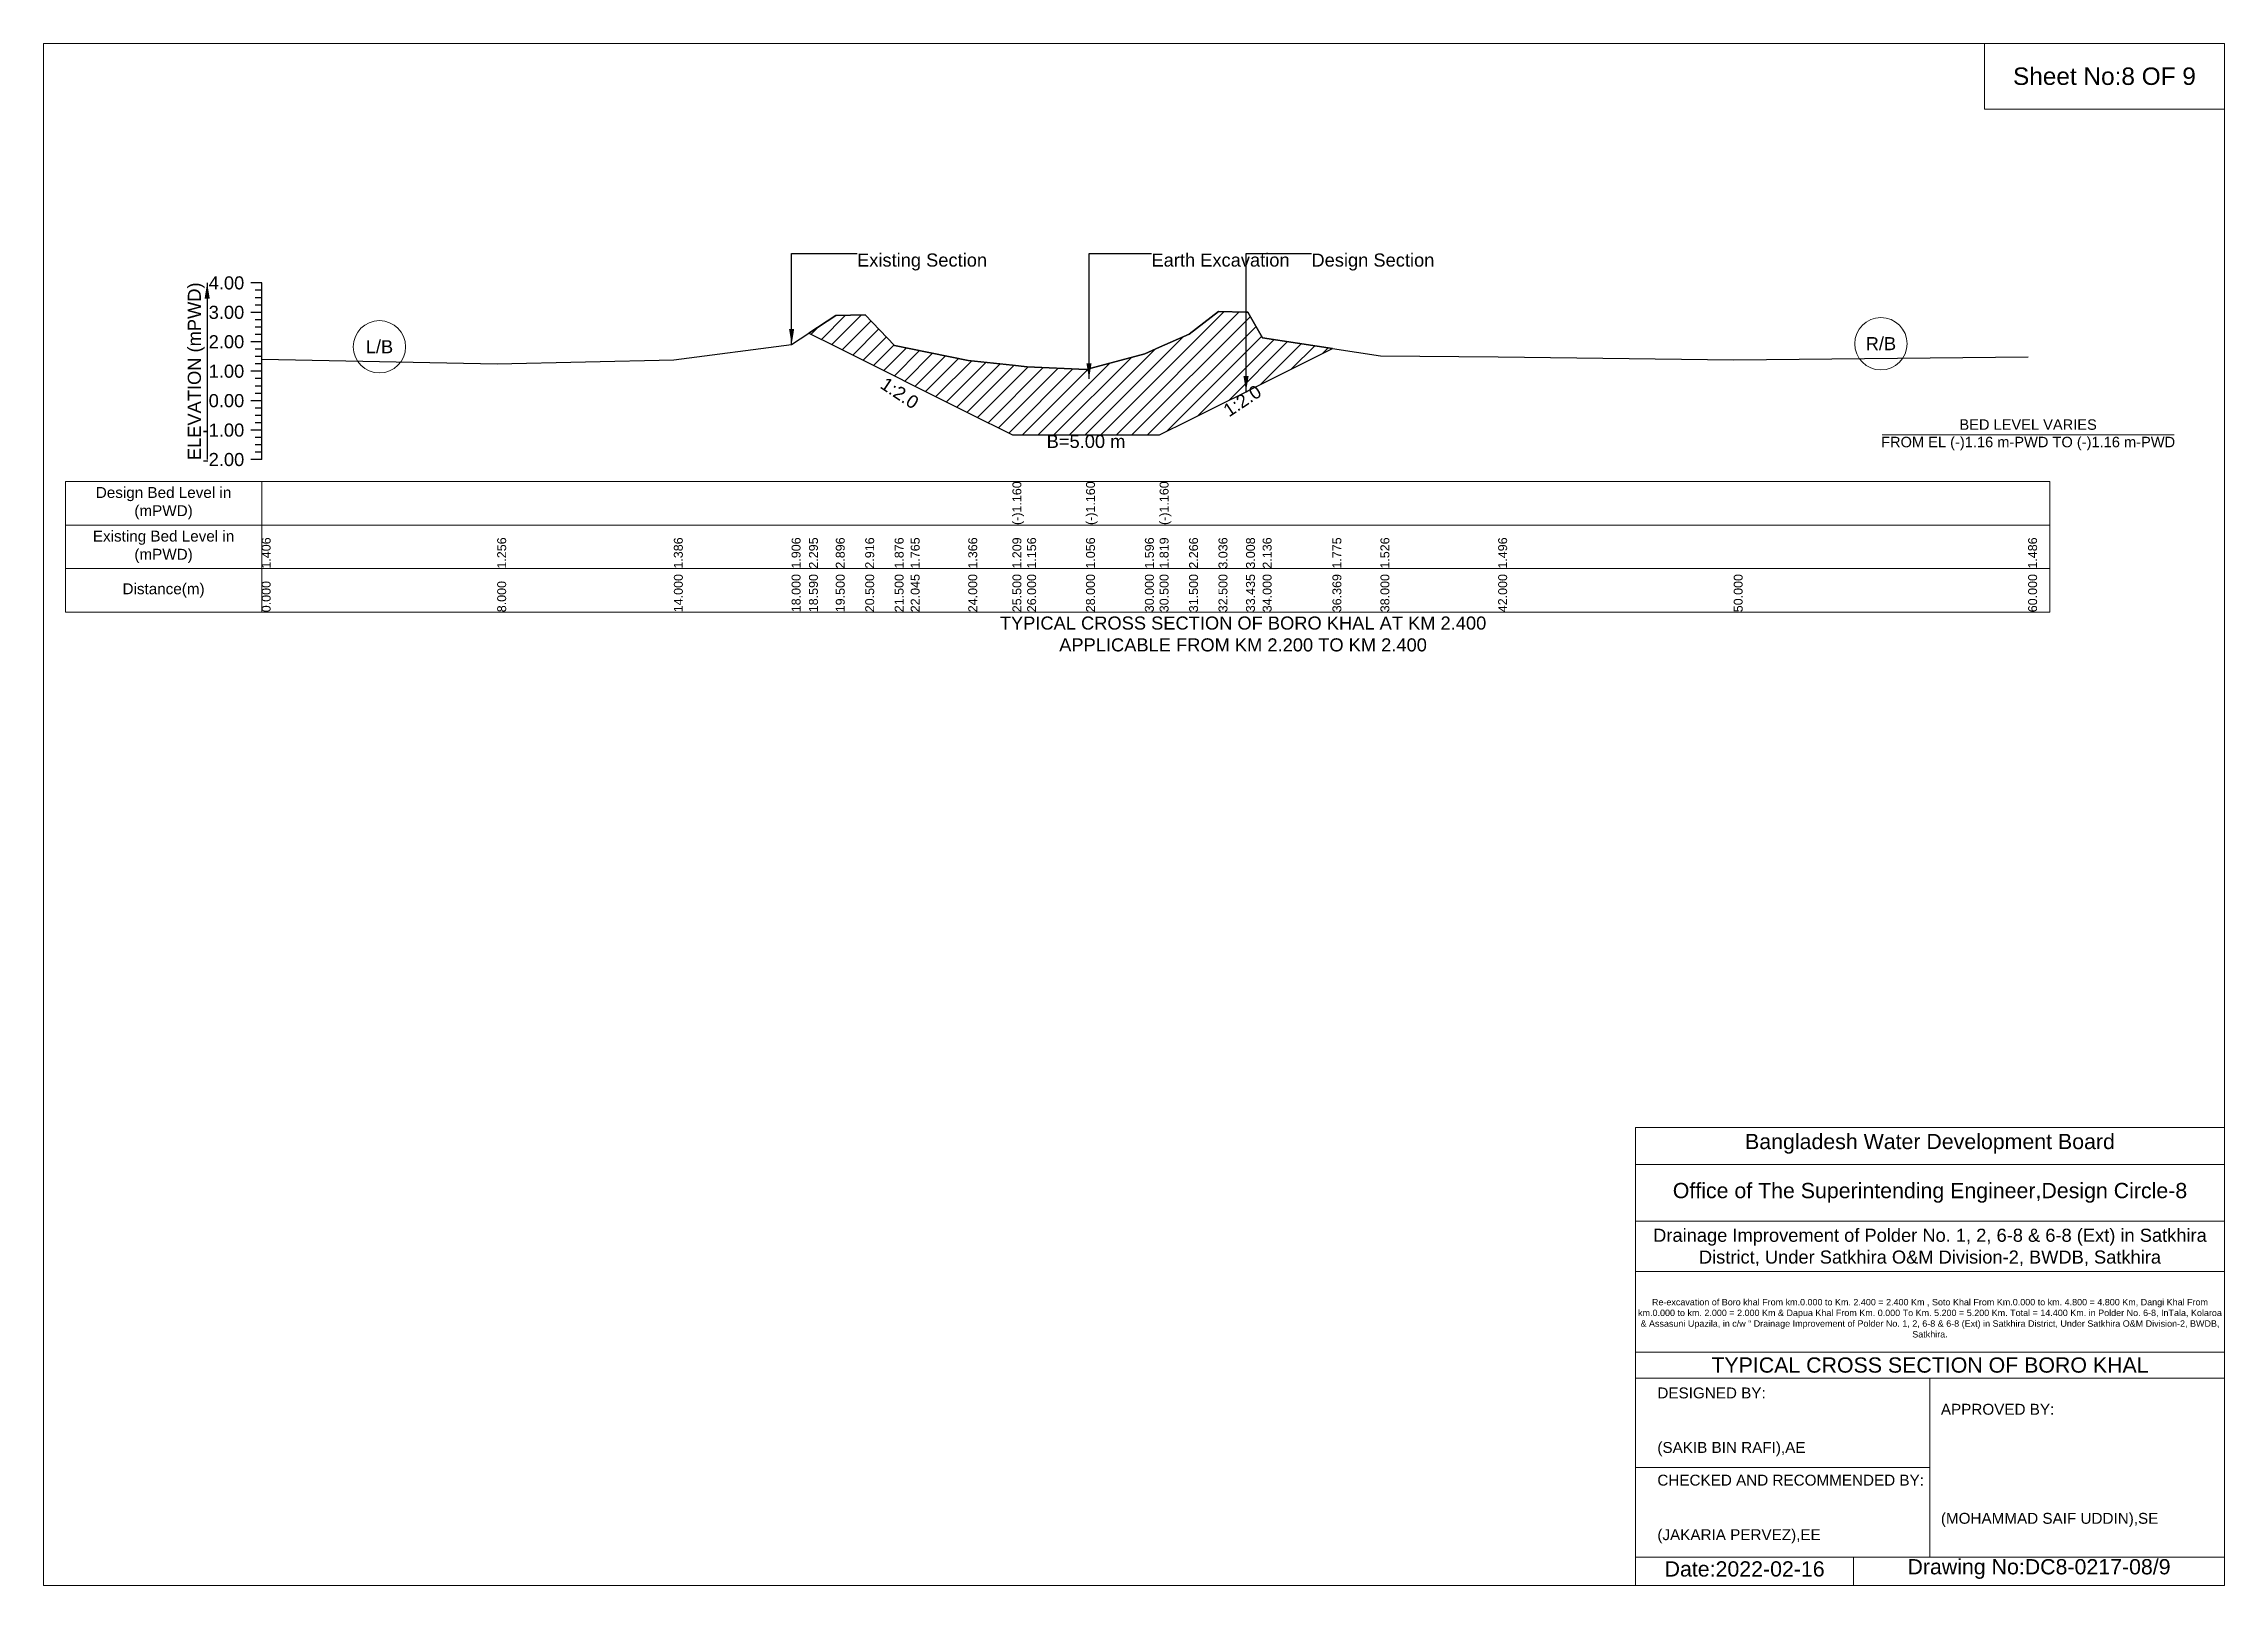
# Model space of a CAD drawing. Header units: inches. Extents: x 91000 to 538000, y -5656 to 0.
# Drawn here: x 290000 to 298000, y -5656 to 0 of the extents above; entities that cross this region are included whole.
import ezdxf

# ---------------------------------------------------------------- set-up
doc = ezdxf.new("R2010")
doc.units = ezdxf.units.IN
doc.header["$LTSCALE"] = 7
doc.header["$MEASUREMENT"] = 0
for name, color, linetype, lineweight in [('Cross section Data Border', 7, 'Continuous', 9), ('Cross Section Labels', 7, 'Continuous', 9), ('Existing_Bed_Level for Xsection', 7, 'Continuous', 25)]:
    doc.layers.add(name, color=color, linetype=linetype, lineweight=lineweight)
doc.styles.get("Standard").update_dxf_attribs({"font": 'arial.ttf'})
doc.dimstyles.get("Standard").update_dxf_attribs({"dimtxt": 45, "dimasz": 60, "dimexe": 0.18, "dimexo": 0.0625, "dimgap": 0.09, "dimtad": 0, "dimtih": 1, "dimtoh": 1, "dimdec": 4, "dimzin": 0, "dimdsep": 46, "dimtxsty": 'Standard', "dimcen": 0.09, "dimadec": 0, "dimazin": 0, "dimtfac": 1, "dimtdec": 4, "dimtofl": 0, "dimtmove": 0, "dimatfit": 3, "dimfxl": 1, "dimtolj": 1, "dimtzin": 0, "dimarcsym": 0})

msp = doc.modelspace()

# ---------------------------------------------------------------- texts
at = {"layer": 'Cross section Data Border', "char_height": 40, "width": 640, "attachment_point": 5}
for s, insert in [('Design Bed Level in (mPWD)', (290440, -1686.048)), ('Existing Bed Level in (mPWD)', (290440, -1846.048)), ('Distance(m)', (290440, -2006.048))]:
    msp.add_mtext(s, dxfattribs=dict(at, insert=insert))
at = {"layer": 'Cross Section Labels'}
for s, insert, char_height, attachment_point in [('Sheet No:8 OF 9', (297560, -120), 64, 5), ('Existing Section', (292984, -770.048), 48, 1), ('Earth Excavation', (294064, -770.048), 48, 1), ('Design Section', (294650.94483, -770.048), 48, 1), ('L/B', (291232, -1112.3), 48, 5), ('R/B', (296740, -1100.96), 48, 5), ('B=5.00 m', (293824, -1435.328), 48, 2), ('BED LEVEL VARIES ^JFROM EL (-)1.16 m-PWD TO (-)1.16 m-PWD', (297280, -1435.328), 38.4, 5), ('TYPICAL CROSS SECTION OF BORO KHAL AT KM 2.400^JAPPLICABLE FROM KM 2.200 TO KM 2.400', (294400, -2166.048), 48, 5), ('Bangladesh Water Development Board', (296920, -4036), 56, 5), ('Office of The Superintending Engineer,Design Circle-8', (296920, -4216), 56, 5)]:
    msp.add_mtext(s, dxfattribs=dict(at, insert=insert, char_height=char_height, attachment_point=attachment_point))
at = {"layer": 'Cross Section Labels', "char_height": 48, "attachment_point": 2}
for insert, rotation in [((293153.84138, -1262.24869), 326.309932474), ((294383.94483, -1290.35559), 33.690067526)]:
    msp.add_mtext('1:2.0', dxfattribs=dict(at, insert=insert, rotation=rotation))
at = {"layer": 'Cross Section Labels'}
for s, insert, char_height, width, attachment_point in [('Drainage Improvement of Polder No. 1, 2, 6-8 & 6-8 (Ext) in Satkhira District, Under Satkhira O&M Division-2, BWDB, Satkhira', (296920, -4416), 48, 2240, 5), ('Re-excavation of Boro khal From km.0.000 to Km. 2.400 = 2.400 Km , Soto Khal From Km.0.000 to km. 4.800 = 4.800 Km, Dangi Khal From km.0.000 to km. 2.000 = 2.000 Km & Dapua Khal From Km. 0.000 To Km. 5.200 = 5.200 Km. Total = 14.400 Km. in Polder No. 6-8, InTala, Kolaroa & Assasuni Upazila, in c/w “ Drainage Improvement of Polder No. 1, 2, 6-8 & 6-8 (Ext) in Satkhira District, Under Satkhira O&M Division-2, BWDB, Satkhira.', (296920, -4676), 23.56497918, 2160, 5), ('TYPICAL CROSS SECTION OF BORO KHAL', (296920, -4848), 56, 2240, 5), ('DESIGNED BY:^J^J^J(SAKIB BIN RAFI),AE', (295920, -5056), 40, 1120, 4), ('APPROVED BY:^J^J^J^J^J^J(MOHAMMAD SAIF UDDIN),SE', (296960, -5216), 40, 1120, 4), ('CHECKED AND RECOMMENDED BY:^J^J^J(JAKARIA PERVEZ),EE', (295920, -5376), 40, 1120, 4), ('Date:2022-02-16', (296240, -5596), 56, 1120, 5), ('Drawing No:DC8-0217-08/9', (297320, -5596), 56, 1760, 5)]:
    msp.add_mtext(s, dxfattribs=dict(at, insert=insert, char_height=char_height, width=width, attachment_point=attachment_point))
at = {"layer": 'Existing_Bed_Level for Xsection', "char_height": 48, "attachment_point": 6}
for s, insert in [('4.00', (290736, -878.048)), ('3.00', (290736, -986.048)), ('2.00', (290736, -1094.048)), ('1.00', (290736, -1202.048)), ('0.00', (290736, -1310.048)), ('-1.00', (290736, -1418.048)), ('-2.00', (290736, -1526.048))]:
    msp.add_mtext(s, dxfattribs=dict(at, insert=insert))
at = {"layer": 'Existing_Bed_Level for Xsection', "rotation": 90}
for s, insert, char_height, attachment_point in [('ELEVATION (mPWD)', (290560, -1202.048), 48, 5), ('(-)1.160', (293554, -1766.048), 32.8, 1), ('(-)1.160', (293824, -1766.048), 32.8, 1), ('(-)1.160', (294094, -1766.048), 32.8, 1), ('1.406', (290800, -1926.048), 32.8, 1), ('1.256', (291664, -1926.048), 32.8, 1), ('1.386', (292312, -1926.048), 32.8, 1), ('1.906', (292744, -1926.048), 32.8, 1), ('2.295', (292807.68276, -1926.048), 32.8, 1), ('2.896', (292906, -1926.048), 32.8, 1), ('2.916', (293014, -1926.048), 32.8, 1), ('1.876', (293122, -1926.048), 32.8, 1), ('1.765', (293180.84138, -1926.048), 32.8, 1), ('1.366', (293392, -1926.048), 32.8, 1), ('1.209', (293554, -1926.048), 32.8, 1), ('1.156', (293608, -1926.048), 32.8, 1), ('1.056', (293824, -1926.048), 32.8, 1), ('1.596', (294040, -1926.048), 32.8, 1), ('1.819', (294094, -1926.048), 32.8, 1), ('2.266', (294202, -1926.048), 32.8, 1), ('3.036', (294310, -1926.048), 32.8, 1), ('3.008', (294410.94483, -1926.048), 32.8, 1), ('2.136', (294472, -1926.048), 32.8, 1), ('1.775', (294727.88966, -1926.048), 32.8, 1), ('1.526', (294904, -1926.048), 32.8, 1), ('1.496', (295336, -1926.048), 32.8, 1), ('1.486', (297280, -1926.048), 32.8, 1), ('0.000', (290800, -2086.048), 32.8, 1), ('8.000', (291664, -2086.048), 32.8, 1), ('14.000', (292312, -2086.048), 32.8, 1), ('18.000', (292744, -2086.048), 32.8, 1), ('18.590', (292807.68276, -2086.048), 32.8, 1), ('19.500', (292906, -2086.048), 32.8, 1), ('20.500', (293014, -2086.048), 32.8, 1), ('21.500', (293122, -2086.048), 32.8, 1), ('22.045', (293180.84138, -2086.048), 32.8, 1), ('24.000', (293392, -2086.048), 32.8, 1), ('25.500', (293554, -2086.048), 32.8, 1), ('26.000', (293608, -2086.048), 32.8, 1), ('28.000', (293824, -2086.048), 32.8, 1), ('30.000', (294040, -2086.048), 32.8, 1), ('30.500', (294094, -2086.048), 32.8, 1), ('31.500', (294202, -2086.048), 32.8, 1), ('32.500', (294310, -2086.048), 32.8, 1), ('33.435', (294410.94483, -2086.048), 32.8, 1), ('34.000', (294472, -2086.048), 32.8, 1), ('36.369', (294727.88966, -2086.048), 32.8, 1), ('38.000', (294904, -2086.048), 32.8, 1), ('42.000', (295336, -2086.048), 32.8, 1), ('50.000', (296200, -2086.048), 32.8, 1), ('60.000', (297280, -2086.048), 32.8, 1)]:
    msp.add_mtext(s, dxfattribs=dict(at, insert=insert, char_height=char_height, attachment_point=attachment_point))

# ---------------------------------------------------------------- hatches: boundary and pattern name
at = {"layer": 'Existing_Bed_Level for Xsection'}
h = msp.add_hatch(dxfattribs=at)
h.set_pattern_fill('ANSI31', color=256, scale=324, style=0)
h.paths.add_polyline_path([(292807.68276, -1062.16938), (292906, -1111.328), (293014, -1165.328), (293122, -1219.328), (293180.84138, -1248.74869), (293392, -1354.328), (293554, -1435.328), (293608, -1435.328), (293824, -1435.328), (294040, -1435.328), (294094, -1435.328), (294202, -1381.328), (294310, -1327.328), (294410.94483, -1276.85559), (294418, -1273.328), (294472, -1246.328), (294727.88966, -1118.38317), (294472, -1079.36), (294418, -985.4), (294410.94483, -985.18834), (294310, -982.16), (294202, -1065.32), (294094, -1113.56), (294040, -1137.68), (293824, -1196), (293608, -1185.2), (293554, -1179.53), (293392, -1162.52), (293180.84138, -1119.44364), (293122, -1107.44), (293014, -995.12), (292906, -997.28)])

# ---------------------------------------------------------------- linework, layer by layer
at = {"layer": 'Cross section Data Border'}
msp.add_lwpolyline([(290080, -1606.048), (297360, -1606.048), (297360, -2086.048), (290080, -2086.048)], close=True, dxfattribs=at)
for points in [[(290800, -1606.048), (290800, -2086.048)], [(290080, -1766.048), (297360, -1766.048)], [(290080, -1926.048), (297360, -1926.048)]]:
    msp.add_lwpolyline(points, dxfattribs=at)
at = {"layer": 'Cross Section Labels'}
for points in [[(290000, 0), (298000, 0), (298000, -5656), (290000, -5656)], [(297120, 0), (298000, 0), (298000, -240), (297120, -240)]]:
    msp.add_lwpolyline(points, close=True, dxfattribs=at)
for points in [[(296744.19427, -1435.328), (297815.80573, -1435.328)], [(295840, -5656), (295840, -3976), (298000, -3976)], [(295840, -4112), (298000, -4112)], [(295840, -4320), (298000, -4320)], [(295840, -4504), (298000, -4504)], [(295840, -4800), (298000, -4800)], [(295840, -4896), (298000, -4896)], [(296920, -4896), (296920, -5552)], [(295840, -5224), (296920, -5224)], [(295840, -5552), (298000, -5552)], [(296640, -5552), (296640, -5656)]]:
    msp.add_lwpolyline(points, dxfattribs=at)
for centre in [(291232, -1112.3), (296740, -1100.96)]:
    msp.add_circle(centre, 96, dxfattribs=at)
at = {"layer": 'Existing_Bed_Level for Xsection'}
for points in [[(290800, -878.048), (290760, -878.048)], [(290800, -1526.048), (290800, -1418.048), (290800, -1310.048), (290800, -1202.048), (290800, -1094.048), (290800, -986.048), (290800, -878.048)], [(290800, -905.048), (290776, -905.048)], [(290800, -932.048), (290776, -932.048)], [(290800, -959.048), (290776, -959.048)], [(290800, -986.048), (290760, -986.048)], [(290800, -1013.048), (290776, -1013.048)], [(290800, -1158.2), (291664, -1174.4), (292312, -1160.36), (292744, -1104.2), (292807.68276, -1062.16938), (292906, -997.28), (293014, -995.12), (293122, -1107.44), (293180.84138, -1119.44364), (293392, -1162.52), (293554, -1179.53), (293554, -1179.53), (293608, -1185.2), (293824, -1196), (293824, -1196), (294040, -1137.68), (294094, -1113.56), (294094, -1113.56), (294202, -1065.32), (294310, -982.16), (294410.94483, -985.18834), (294418, -985.4), (294472, -1079.36), (294727.88966, -1118.38317), (294904, -1145.24), (295336, -1148.48), (296200, -1160.36), (297280, -1149.56)], [(290800, -1094.048), (290760, -1094.048)], [(290800, -1040.048), (290776, -1040.048)], [(290800, -1067.048), (290776, -1067.048)], [(290800, -1121.048), (290776, -1121.048)], [(290800, -1148.048), (290776, -1148.048)], [(290800, -1175.048), (290776, -1175.048)], [(290800, -1202.048), (290760, -1202.048)], [(290800, -1229.048), (290776, -1229.048)], [(290800, -1256.048), (290776, -1256.048)], [(290800, -1310.048), (290760, -1310.048)], [(290800, -1283.048), (290776, -1283.048)], [(290800, -1337.048), (290776, -1337.048)], [(290800, -1418.048), (290760, -1418.048)], [(290800, -1364.048), (290776, -1364.048)], [(290800, -1391.048), (290776, -1391.048)], [(290800, -1445.048), (290776, -1445.048)], [(290800, -1472.048), (290776, -1472.048)], [(290800, -1499.048), (290776, -1499.048)], [(290800, -1526.048), (290760, -1526.048)]]:
    msp.add_lwpolyline(points, dxfattribs=at)
msp.add_lwpolyline([(292807.68276, -1062.16938), (292906, -1111.328), (293014, -1165.328), (293122, -1219.328), (293180.84138, -1248.74869), (293392, -1354.328), (293554, -1435.328), (293554, -1435.328), (293608, -1435.328), (293824, -1435.328), (293824, -1435.328), (294040, -1435.328), (294094, -1435.328), (294094, -1435.328), (294202, -1381.328), (294310, -1327.328), (294410.94483, -1276.85559), (294418, -1273.328), (294472, -1246.328), (294727.88966, -1118.38317), (294727.88966, -1118.38317), (294727.88966, -1118.38317), (294472, -1079.36), (294418, -985.4), (294410.94483, -985.18834), (294310, -982.16), (294202, -1065.32), (294094, -1113.56), (294094, -1113.56), (294040, -1137.68), (293824, -1196), (293824, -1196), (293608, -1185.2), (293554, -1179.53), (293554, -1179.53), (293392, -1162.52), (293180.84138, -1119.44364), (293122, -1107.44), (293014, -995.12), (292906, -997.28)], close=True, dxfattribs=at)

msp.set_redraw_order([(e.dxf.handle, doc.entitydb.next_handle()) for e in msp.query("TEXT MTEXT ATTDEF DIMENSION ARC_DIMENSION")])  # texts and dimensions are drawn at this point

# ---------------------------------------------------------------- leaders
at = {"layer": 'Cross Section Labels', "annotation_type": 0, "has_hookline": 1, "hookline_direction": 0}
for points, text_width in [([(292744, -1104.2), (292744, -770.048), (292983.91, -770.048)], 467.16508), ([(293834.96083, -1229.94214), (293834.96083, -770.048), (294063.91, -770.048)], 496.99318), ([(294410.94483, -1276.85559), (294410.94483, -770.048), (294650.85483, -770.048)], 441.23329)]:
    msp.add_leader(points, dimstyle='Standard', override={"dimasz": 57.6}, dxfattribs=dict(at, text_width=text_width))
at = {"layer": 'Existing_Bed_Level for Xsection'}
msp.add_leader([(290600, -878.048), (290600, -1526.048)], dimstyle='Standard', override={"dimasz": 57.6}, dxfattribs=at)

doc.saveas('drawing.dxf')
